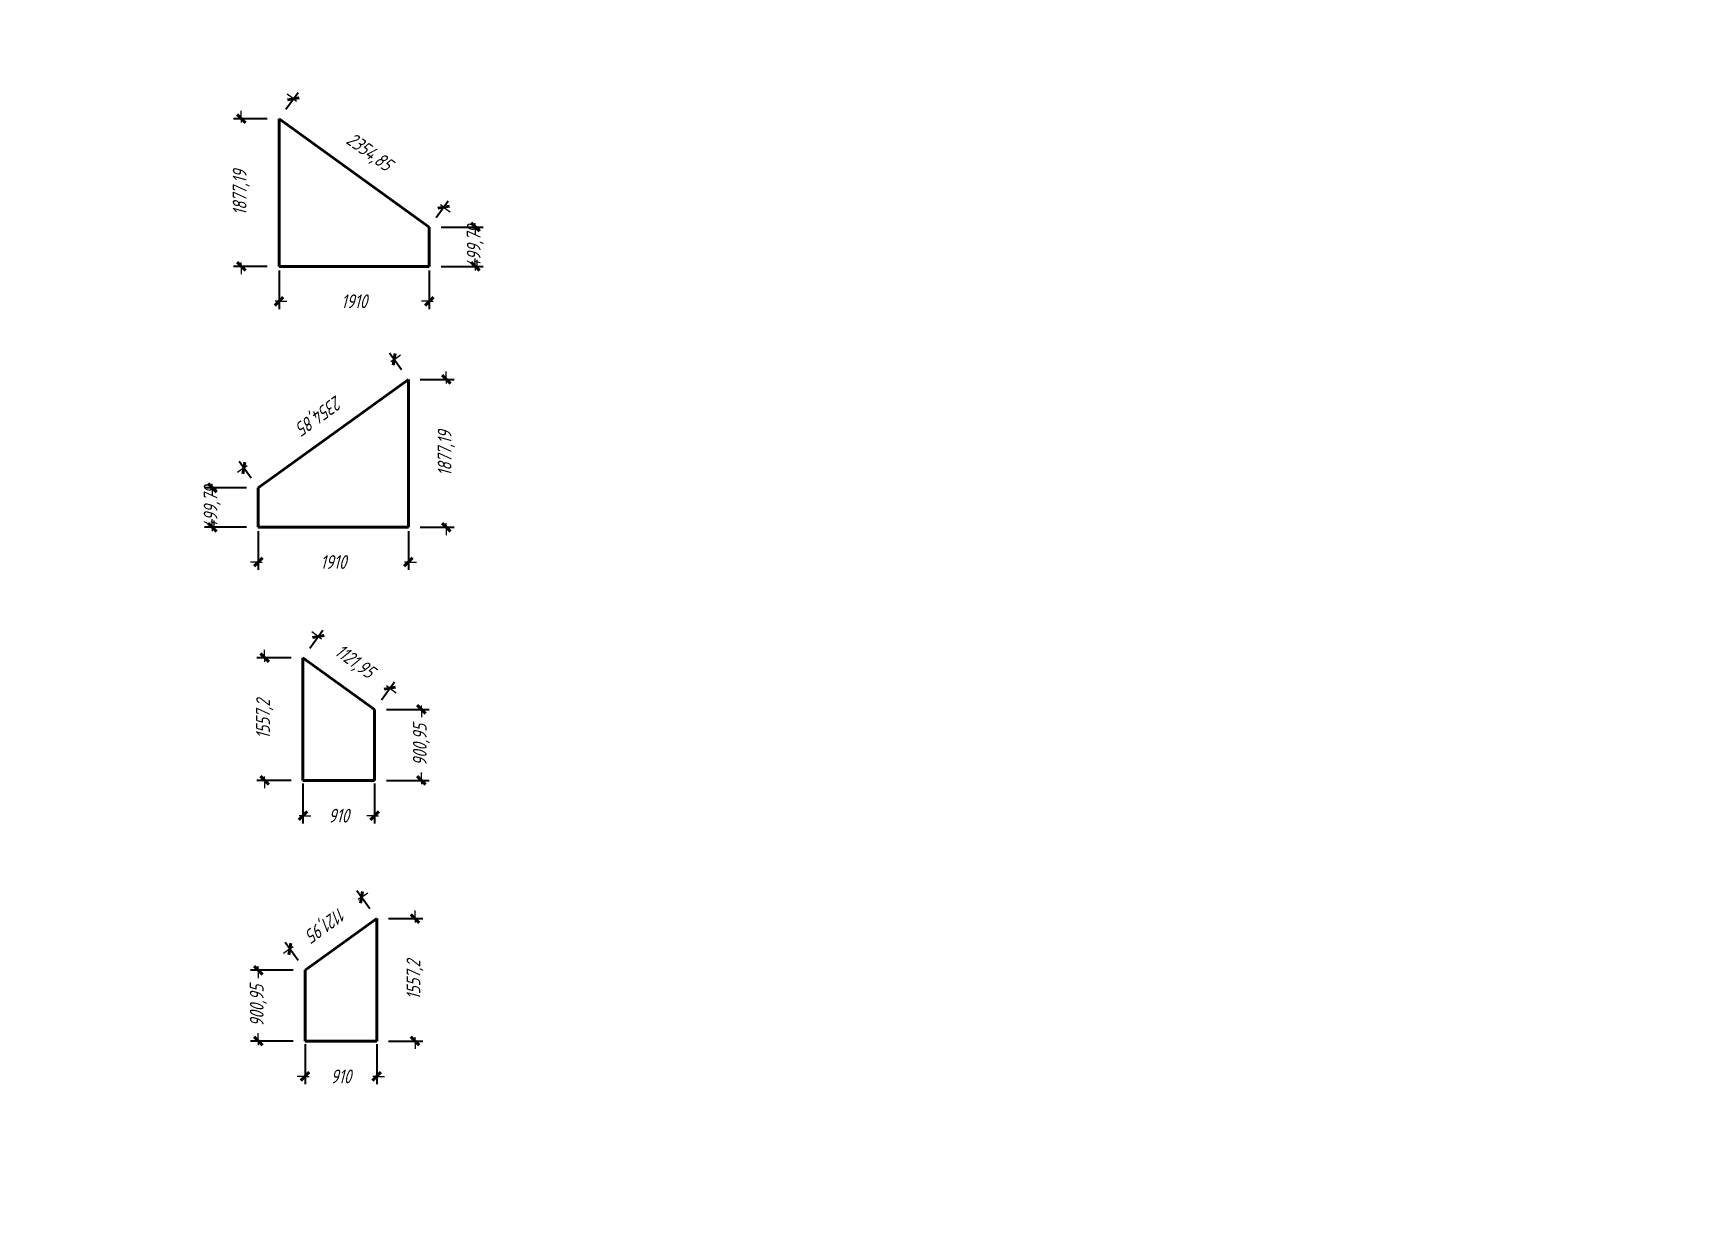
# Model space of a CAD drawing. Header units: millimetres. Extents: x 0 to 6720, y 0 to 401.
# Drawn here: x 3780 to 4200, y 0 to 297 of the extents above; entities that cross this region are included whole.
import ezdxf

# ---------------------------------------------------------------- set-up
doc = ezdxf.new("R2010")
doc.units = ezdxf.units.MM
doc.linetypes.add('K5LT_BASIC', pattern=[0])
doc.linetypes.add('K5LT_THIN', pattern=[0])
doc.layers.add('Системный слой', color=7, linetype='Continuous')
doc.styles.add('KDIMTEXTSTYLE', font='GOST_AU.SHX', dxfattribs={"width": 0.96, "oblique": 15, "height": 5})
doc.dimstyles.new('KDIMSTYLE (0.02)', dxfattribs={"dimtxt": 5, "dimasz": 1, "dimexe": 2, "dimexo": 0, "dimgap": 1, "dimtad": 1, "dimlfac": 50, "dimtxsty": 'KDIMTEXTSTYLE', "dimsah": 1, "dimcen": 0, "dimdle": 1, "dimadec": 0, "dimazin": 0, "dimtfac": 0.667, "dimtmove": 0, "dimatfit": 3, "dimfxl": 0, "dimtvp": 1, "dimtolj": 1, "dimtzin": 0, "dimarcsym": 0})

msp = doc.modelspace()

# ---------------------------------------------------------------- blocks, each defined once
blk = doc.blocks.new('KDIMARROW_03')
at = {"layer": 'Системный слой', "color": 0, "linetype": 'K5LT_BASIC', "lineweight": 40}
blk.add_line((-1.06, -1.06), (1.06, 1.06), dxfattribs=at)
at = {"layer": 'Системный слой', "color": 0, "linetype": 'K5LT_THIN', "lineweight": 18}
for q in [(-1, 0), (2, 0)]:
    blk.add_line((0, 0), q, dxfattribs=at)

# ---------------------------------------------------------------- dimensions: what is measured, and where the dimension line sits
at = {"layer": 'Системный слой', "color": 7}
for base, p1, p2, angle, location in [((3884.39916, 252.75992), (3842.54715, 275.24386), (3880.74715, 247.69579), 324.2026036, (3865.29916, 266.53396)), ((3832.94178, 275.24386), (3842.54715, 237.7), (3842.54715, 275.24386), 90, (3832.94178, 256.47193)), ((3892.44812, 237.7), (3880.74715, 247.69579), (3880.74715, 237.7), 90, (3892.44812, 242.69789)), ((3833.60084, 186.50992), (3875.45285, 208.99386), (3837.25285, 181.44579), 215.7973964, (3852.70084, 200.28396)), ((3885.05822, 208.99386), (3875.45285, 171.45), (3875.45285, 208.99386), 90, (3885.05822, 190.22193)), ((3825.55188, 171.45), (3837.25285, 181.44579), (3837.25285, 171.45), 90, (3825.55188, 176.44789)), ((3870.71257, 130.52828), (3848.626, 138.2639), (3866.826, 125.1389), 324.2025989, (3861.61257, 137.09078)), ((3838.882693, 138.2639), (3848.625998, 107.119999), (3848.625998, 138.2639), 90, (3838.882693, 122.69195)), ((3878.727412, 107.119999), (3866.825998, 125.138901), (3866.825998, 107.119999), 90, (3878.727412, 116.12945)), ((3845.28743, 64.27828), (3867.374, 72.0139), (3849.174, 58.8889), 215.7974011, (3854.38743, 70.84078)), ((3877.117307, 72.0139), (3867.374002, 40.869999), (3867.374002, 72.0139), 90, (3877.117307, 56.44195)), ((3837.272588, 40.869999), (3849.174002, 58.888901), (3849.174002, 40.869999), 90, (3837.272588, 49.87945))]:
    msp.add_linear_dim(base=base, p1=p1, p2=p2, angle=angle, location=location, dimstyle='KDIMSTYLE (0.02)', override={"dimexo": 3, "dimpost": '\\H3.5;\\W0.965;\\Q15;<>', "dimblk1": 'KDIMARROW_03', "dimblk2": 'KDIMARROW_03', "dimse1": 0, "dimse2": 0, "dimclrt": 7, "dimtolj": 1}, dxfattribs=at).render()
for base, p1, p2, location in [((3842.54715, 228.84798), (3880.74715, 239.7), (3842.54715, 239.7), (3861.64715, 228.84798)), ((3875.45285, 162.59798), (3837.25285, 173.45), (3875.45285, 173.45), (3856.35285, 162.59798)), ((3848.626, 98.14514), (3866.826, 109.32), (3848.626, 109.32), (3857.726, 98.14514)), ((3867.374, 31.89514), (3849.174, 43.07), (3867.374, 43.07), (3858.274, 31.89514))]:
    msp.add_linear_dim(base=base, p1=p1, p2=p2, location=location, dimstyle='KDIMSTYLE (0.02)', override={"dimexo": 3, "dimpost": '\\H3.5;\\W0.965;\\Q15;<>', "dimblk1": 'KDIMARROW_03', "dimblk2": 'KDIMARROW_03', "dimse1": 0, "dimse2": 0, "dimclrt": 7, "dimtolj": 1}, dxfattribs=at).render()

# ---------------------------------------------------------------- linework, layer by layer
at = {"layer": 'Системный слой', "color": 5, "linetype": 'K5LT_BASIC', "lineweight": 40}
for p, q in [((3880.74715, 247.69579), (3842.54715, 275.24386)), ((3842.54715, 275.24386), (3842.54715, 237.7)), ((3880.74715, 237.7), (3880.74715, 247.69579)), ((3842.54715, 237.7), (3880.74715, 237.7)), ((3837.25285, 181.44579), (3875.45285, 208.99386)), ((3875.45285, 208.99386), (3875.45285, 171.45)), ((3837.25285, 171.45), (3837.25285, 181.44579)), ((3875.45285, 171.45), (3837.25285, 171.45)), ((3866.826, 125.1389), (3848.626, 138.2639)), ((3848.626, 138.2639), (3848.626, 107.12)), ((3866.826, 107.12), (3866.826, 125.1389)), ((3848.626, 107.12), (3866.826, 107.12)), ((3849.174, 58.8889), (3867.374, 72.0139)), ((3867.374, 72.0139), (3867.374, 40.87)), ((3849.174, 40.87), (3849.174, 58.8889)), ((3867.374, 40.87), (3849.174, 40.87))]:
    msp.add_line(p, q, dxfattribs=at)

msp.set_redraw_order([(e.dxf.handle, doc.entitydb.next_handle()) for e in msp.query("TEXT MTEXT ATTDEF DIMENSION ARC_DIMENSION")])  # texts and dimensions are drawn at this point

doc.saveas('drawing.dxf')
